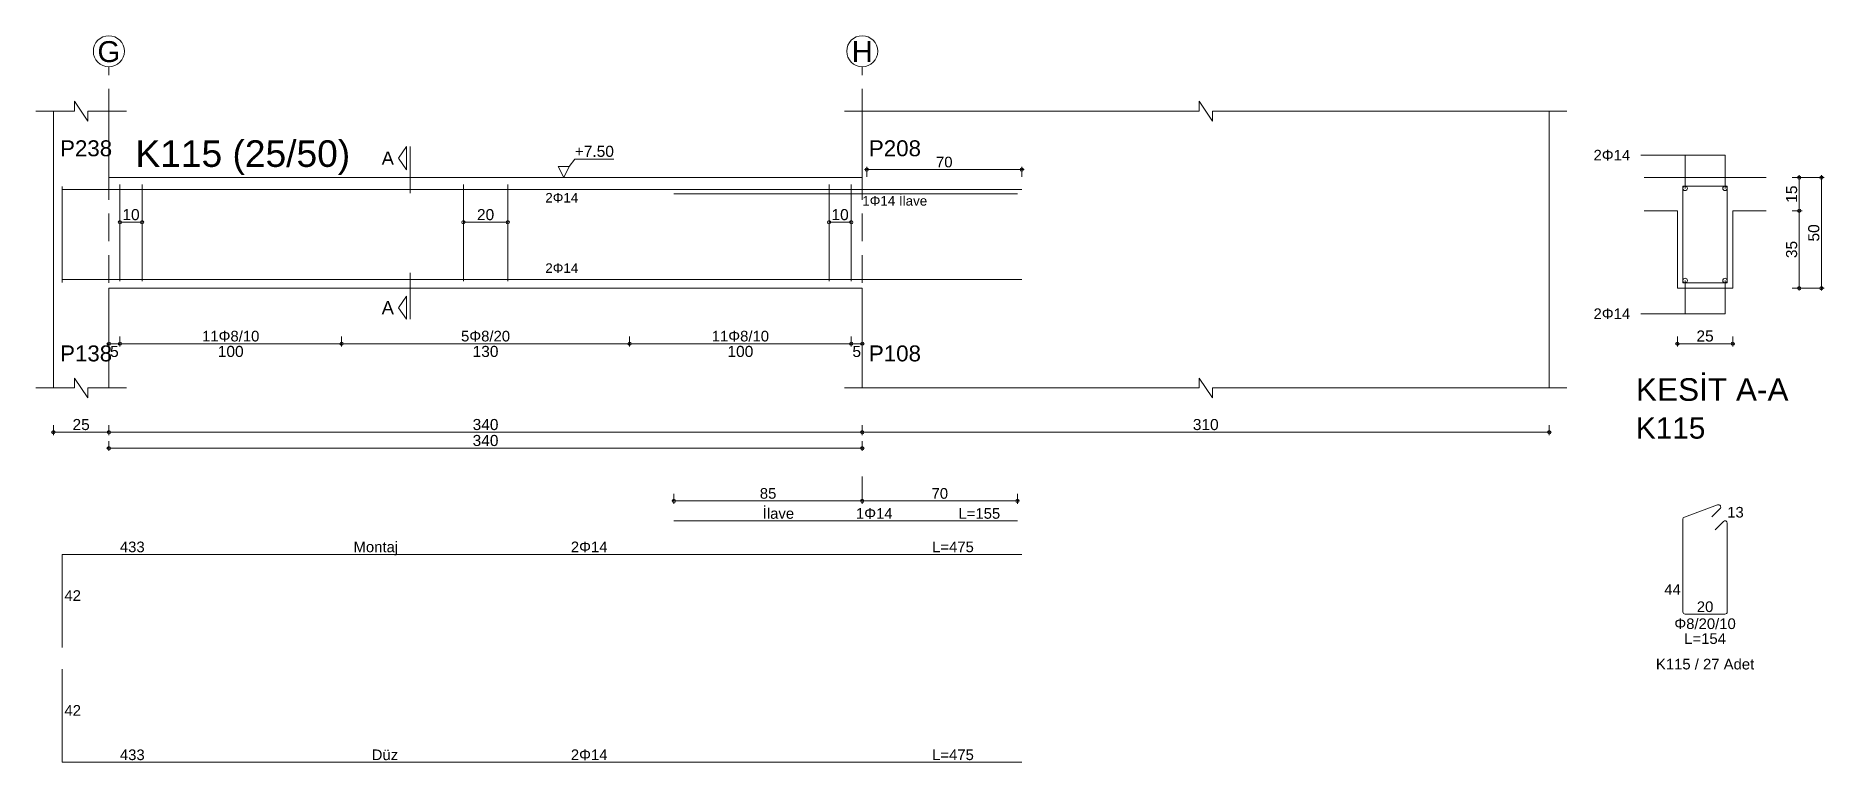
# Model space of a CAD drawing. Header units: millimetres. Extents: x 23801 to 80069, y 9628 to 14137.
# Drawn here: x 51957 to 53167, y 13594 to 14086 of the extents above; entities that cross this region are included whole.
import ezdxf

# ---------------------------------------------------------------- set-up
doc = ezdxf.new("R2010")
doc.units = ezdxf.units.MM
doc.linetypes.add('DASHDOT2', pattern=[12.7, 6.35, -3.175, 0, -3.175])
doc.linetypes.add('DASHED4', pattern=[18.75, 12.5, -6.25])
doc.layers.add('aks', color=251, linetype='DASHDOT2', lineweight=35)
for name, color, linetype in [('Donatı Topl. Uzun. Yazısı', 7, 'Continuous'), ('Donatı Uz. Yazısı', 7, 'Continuous'), ('Donatı Yazısı', 7, 'Continuous'), ('Donatı Çizgisi', 7, 'Continuous'), ('Kiriş', 7, 'Continuous'), ('Standart', 7, 'Continuous'), ('Ölçülendirme', 7, 'Continuous')]:
    doc.layers.add(name, color=color, linetype=linetype)
doc.styles.add('arial_1_18', font='arial.ttf', dxfattribs={"height": 0.2})

# ---------------------------------------------------------------- blocks, each defined once
blk = doc.blocks.new('IDE475Entity7392')
at = {"layer": 'aks', "color": 30, "linetype": 'DASHED4', "lineweight": 5}
for points in [[(5043.02, 2016.8), (5043.02, 2151.8)], [(5383.02, 2016.8), (5383.02, 2151.8)], [(5383.02, 1955.8), (5383.02, 1966.8)]]:
    blk.add_lwpolyline(points, dxfattribs=at)
at = {"layer": 'aks', "color": 1, "linetype": 'Continuous', "lineweight": 5}
for centre in [(5043.02, 2158.8), (5383.02, 2158.8)]:
    blk.add_circle(centre, 7, dxfattribs=at)
at = {"layer": 'Donatı Çizgisi', "color": 5, "linetype": 'Continuous', "lineweight": 5}
for points in [[(5048.02, 2055), (5048.02, 2098.6)], [(5058.02, 2055), (5058.02, 2098.6)], [(5203.02, 2055), (5203.02, 2098.6)], [(5223.02, 2055), (5223.02, 2098.6)], [(5368.02, 2055), (5368.02, 2098.6)], [(5378.02, 2055), (5378.02, 2098.6)], [(5022.02, 2054.4), (5022.02, 2097.8)], [(5022.02, 2096.4), (5455.02, 2096.4)], [(5298.02, 2094.4), (5453.02, 2094.4)], [(5753.35, 2054.3), (5753.35, 2097.9)], [(5753.35, 2097.9), (5773.35, 2097.9)], [(5773.35, 2054.3), (5773.35, 2097.9)], [(5022.02, 2055.8), (5455.02, 2055.8)], [(5753.35, 2054.3), (5773.35, 2054.3)], [(5754.03, 1948.54), (5769.03, 1954.01)], [(5298.02, 1946.8), (5453.02, 1946.8)], [(5753.35, 1905.72), (5753.35, 1947.59)], [(5766.46, 1948.69), (5770.1, 1952.33)], [(5767.84, 1942.78), (5771.61, 1946.56)], [(5773.35, 1905.72), (5773.35, 1945.84)], [(5022.02, 1889.7), (5022.02, 1931.7)], [(5022.02, 1931.7), (5455.02, 1931.7)], [(5754.37, 1904.7), (5772.33, 1904.7)], [(5022.02, 1837.85), (5022.02, 1879.85)], [(5022.02, 1837.85), (5455.02, 1837.85)]]:
    blk.add_lwpolyline(points, dxfattribs=at)
for centre in [(5754.35, 2096.9), (5772.35, 2096.9), (5754.35, 2055.3), (5772.35, 2055.3)]:
    blk.add_circle(centre, 1, dxfattribs=at)
for centre, start, end in [((5769.38, 1953.05), 315, 110), ((5754.37, 1947.59), 110, 180), ((5772.33, 1945.84), 0, 135), ((5754.37, 1905.72), 180, 270), ((5772.33, 1905.72), 270, 0)]:
    blk.add_arc(centre, 1.02, start, end, dxfattribs=at)
at = {"layer": 'Kiriş', "color": 1, "linetype": 'Continuous', "lineweight": 5}
for points in [[(5010.02, 2131.8), (5027.52, 2131.8)], [(5018.02, 2006.8), (5018.02, 2131.8)], [(5027.52, 2131.8), (5027.52, 2136.3)], [(5033.52, 2127.3), (5027.52, 2136.3)], [(5033.52, 2127.3), (5033.52, 2131.8)], [(5033.52, 2131.8), (5051.02, 2131.8)], [(5043.02, 2101.8), (5043.02, 2131.8)], [(5375.02, 2131.8), (5535.02, 2131.8)], [(5383.02, 2101.8), (5383.02, 2131.8)], [(5535.02, 2131.8), (5535.02, 2136.3)], [(5541.02, 2127.3), (5535.02, 2136.3)], [(5541.02, 2131.8), (5701.02, 2131.8)], [(5541.02, 2127.3), (5541.02, 2131.8)], [(5693.02, 2006.8), (5693.02, 2131.8)], [(5043.02, 2101.8), (5383.02, 2101.8)], [(5735.85, 2101.8), (5790.85, 2101.8)], [(5735.85, 2086.8), (5750.85, 2086.8)], [(5750.85, 2051.8), (5750.85, 2086.8)], [(5775.85, 2086.8), (5790.85, 2086.8)], [(5775.85, 2051.8), (5775.85, 2086.8)], [(5043.02, 2051.8), (5383.02, 2051.8)], [(5043.02, 2006.8), (5043.02, 2051.8)], [(5383.02, 2006.8), (5383.02, 2051.8)], [(5750.85, 2051.8), (5775.85, 2051.8)], [(5033.52, 2002.3), (5027.52, 2011.3)], [(5027.52, 2006.8), (5027.52, 2011.3)], [(5541.02, 2002.3), (5535.02, 2011.3)], [(5535.02, 2006.8), (5535.02, 2011.3)], [(5010.02, 2006.8), (5027.52, 2006.8)], [(5033.52, 2006.8), (5051.02, 2006.8)], [(5033.52, 2002.3), (5033.52, 2006.8)], [(5375.02, 2006.8), (5535.02, 2006.8)], [(5541.02, 2006.8), (5701.02, 2006.8)], [(5541.02, 2002.3), (5541.02, 2006.8)]]:
    blk.add_lwpolyline(points, dxfattribs=at)
at = {"layer": 'Ölçülendirme', "color": 1, "linetype": 'Continuous', "lineweight": 5}
for points in [[(5173.77, 2110.55), (5177.27, 2115.8)], [(5177.27, 2105.3), (5177.27, 2115.8)], [(5179.02, 2094.8), (5179.02, 2115.8)], [(5177.27, 2105.3), (5173.77, 2110.55)], [(5248.27, 2101.8), (5245.77, 2106.8)], [(5245.77, 2106.8), (5250.77, 2106.8)], [(5250.77, 2106.8), (5248.27, 2101.8)], [(5250.77, 2106.8), (5253.27, 2110.13)], [(5253.27, 2110.13), (5270.95, 2110.13)], [(5385.02, 2102.15), (5385.02, 2106.65)], [(5455.02, 2102.15), (5455.02, 2106.65)], [(5734.35, 2111.9), (5772.35, 2111.9)], [(5754.35, 2096.9), (5754.35, 2111.9)], [(5772.35, 2096.9), (5772.35, 2111.9)], [(5248.27, 2101.8), (5248.27, 2101.8)], [(5384.02, 2105.4), (5456.02, 2105.4)], [(5802.6, 2101.8), (5817.1, 2101.8)], [(5805.85, 2050.8), (5805.85, 2102.8)], [(5815.85, 2050.8), (5815.85, 2102.8)], [(5802.6, 2086.8), (5807.1, 2086.8)], [(5048.02, 2081.6), (5058.02, 2081.6)], [(5203.02, 2081.6), (5223.02, 2081.6)], [(5368.02, 2081.6), (5378.02, 2081.6)], [(5179.02, 2037.8), (5179.02, 2058.8)], [(5754.35, 2040.3), (5754.35, 2055.3)], [(5772.35, 2040.3), (5772.35, 2055.3)], [(5802.6, 2051.8), (5817.1, 2051.8)], [(5173.77, 2043.05), (5177.27, 2048.3)], [(5177.27, 2037.8), (5173.77, 2043.05)], [(5177.27, 2037.8), (5177.27, 2048.3)], [(5734.35, 2040.3), (5772.35, 2040.3)], [(5042.02, 2026.8), (5384.02, 2026.8)], [(5043.02, 2025.55), (5043.02, 2030.05)], [(5048.02, 2025.55), (5048.02, 2030.05)], [(5148.02, 2025.55), (5148.02, 2030.05)], [(5278.02, 2025.55), (5278.02, 2030.05)], [(5378.02, 2025.55), (5378.02, 2030.05)], [(5383.02, 2025.55), (5383.02, 2030.05)], [(5749.85, 2026.8), (5776.85, 2026.8)], [(5750.85, 2025.55), (5750.85, 2030.05)], [(5775.85, 2025.55), (5775.85, 2030.05)], [(5017.02, 1986.8), (5694.02, 1986.8)], [(5018.02, 1985.55), (5018.02, 1990.05)], [(5043.02, 1985.55), (5043.02, 1990.05)], [(5383.02, 1985.55), (5383.02, 1990.05)], [(5693.02, 1985.55), (5693.02, 1990.05)], [(5042.02, 1979.6), (5384.02, 1979.6)], [(5043.02, 1978.35), (5043.02, 1982.85)], [(5383.02, 1978.35), (5383.02, 1982.85)], [(5297.02, 1955.8), (5384.02, 1955.8)], [(5298.02, 1954.55), (5298.02, 1959.05)], [(5382.02, 1955.8), (5454.02, 1955.8)], [(5383.02, 1954.55), (5383.02, 1959.05)], [(5383.02, 1954.55), (5383.02, 1959.05)], [(5453.02, 1954.55), (5453.02, 1959.05)]]:
    blk.add_lwpolyline(points, dxfattribs=at)
for centre in [(5385.02, 2105.4), (5455.02, 2105.4), (5805.85, 2101.8), (5815.85, 2101.8), (5048.02, 2081.6), (5058.02, 2081.6), (5203.02, 2081.6), (5223.02, 2081.6), (5368.02, 2081.6), (5378.02, 2081.6), (5805.85, 2086.8), (5805.85, 2051.8), (5815.85, 2051.8), (5043.02, 2026.8), (5048.02, 2026.8), (5048.02, 2026.8), (5148.02, 2026.8), (5148.02, 2026.8), (5278.02, 2026.8), (5278.02, 2026.8), (5378.02, 2026.8), (5378.02, 2026.8), (5383.02, 2026.8), (5750.85, 2026.8), (5775.85, 2026.8), (5018.02, 1986.8), (5043.02, 1986.8), (5043.02, 1986.8), (5383.02, 1986.8), (5383.02, 1986.8), (5693.02, 1986.8), (5043.02, 1979.6), (5383.02, 1979.6), (5298.02, 1955.8), (5383.02, 1955.8), (5383.02, 1955.8), (5453.02, 1955.8)]:
    blk.add_circle(centre, 0.75, dxfattribs=at)
at = {"layer": 'aks', "color": 1, "linetype": 'Continuous', "lineweight": 5, "style": 'arial_1_18'}
for s, p in [('G', (5037.89, 2153.92)), ('H', (5378.26, 2153.92))]:
    blk.add_text(s, height=9.45, dxfattribs=at).set_placement(p)
at = {"layer": 'Donatı Topl. Uzun. Yazısı', "color": 1, "linetype": 'Continuous', "lineweight": 5, "style": 'arial_1_18'}
for s, p in [('L=155', (5426.44, 1947.76)), ('L=475', (5414.54, 1932.66)), ('L=154', (5753.94, 1891.26)), ('L=475', (5414.54, 1838.81))]:
    blk.add_text(s, height=4.8, dxfattribs=at).set_placement(p)
at = {"layer": 'Donatı Uz. Yazısı', "color": 1, "linetype": 'Continuous', "lineweight": 5, "style": 'arial_1_18'}
for s, p in [('13', (5773.35, 1948.3)), ('433', (5048, 1932.66)), ('42', (5022.98, 1910.7)), ('44', (5744.94, 1913.42)), ('20', (5759.63, 1905.66)), ('42', (5022.98, 1858.85)), ('433', (5048, 1838.81))]:
    blk.add_text(s, height=4.8, dxfattribs=at).set_placement(p)
at = {"layer": 'Donatı Yazısı', "color": 5, "linetype": 'Continuous', "lineweight": 5, "style": 'arial_1_18'}
for s, height, p in [('2Φ14', 4.8, (5713.02, 2109.5)), ('1Φ14 İlave', 4.32, (5383.02, 2089.12)), ('2Φ14', 4.8, (5713.02, 2037.9)), ('1Φ14', 4.8, (5380.17, 1947.76)), ('2Φ14', 4.8, (5251.51, 1932.66)), ('Φ8/20/10', 4.8, (5749.49, 1897.98)), ('K115 / 27 Adet', 4.8, (5741.17, 1879.74)), ('2Φ14', 4.8, (5251.51, 1838.81))]:
    blk.add_text(s, height=height, dxfattribs=at).set_placement(p)
for p in [(5239.98, 2090.52), (5239.98, 2058.76)]:
    blk.add_text('2Φ14', height=4.32, rotation=360, dxfattribs=at).set_placement(p)
at = {"layer": 'Donatı Yazısı', "color": 1, "linetype": 'Continuous', "lineweight": 5, "style": 'arial_1_18'}
for s, p in [('İlave', (5338.1, 1947.76)), ('Montaj', (5153.44, 1932.66)), ('Düz', (5161.65, 1838.81))]:
    blk.add_text(s, height=4.8, dxfattribs=at).set_placement(p)
at = {"layer": 'Kiriş', "color": 1, "linetype": 'Continuous', "lineweight": 5, "style": 'arial_1_18'}
for s, height, p in [('P238', 7.2, (5021.02, 2111.4)), ('K115 (25/50)', 12, (5055.02, 2106.6)), ('P208', 7.2, (5386.02, 2111.4)), ('P138', 7.2, (5021.02, 2018.8)), ('P108', 7.2, (5386.02, 2018.8)), ('KESİT A-A', 10.2, (5732.15, 2001)), ('K115', 9.6, (5732.15, 1983.92))]:
    blk.add_text(s, height=height, dxfattribs=at).set_placement(p)
at = {"layer": 'Ölçülendirme', "color": 1, "linetype": 'Continuous', "lineweight": 5, "style": 'arial_1_18'}
for s, height, p in [('+7.50', 5, (5253.27, 2111.13)), ('A', 5.95, (5166.13, 2107.57)), ('70', 4.8, (5416.29, 2106.4)), ('A', 5.95, (5166.13, 2040.07)), ('5', 5, (5043.58, 2020.8)), ('100', 5, (5092.19, 2020.8)), ('130', 5, (5207.19, 2020.8)), ('100', 5, (5322.19, 2020.8)), ('5', 5, (5378.58, 2020.8)), ('25', 5, (5759.47, 2027.76)), ('25', 5, (5026.64, 1987.8)), ('340', 5, (5207.19, 1987.8)), ('340', 5, (5207.19, 1980.6)), ('310', 5, (5532.19, 1987.8))]:
    blk.add_text(s, height=height, dxfattribs=at).set_placement(p)
for s, rotation, p in [('15', 90, (5804.89, 2090.42)), ('10', 360, (5049.14, 2082.56)), ('20', 360, (5209.14, 2082.56)), ('10', 360, (5369.14, 2082.56)), ('50', 90, (5814.89, 2072.92)), ('35', 90, (5804.89, 2065.42))]:
    blk.add_text(s, height=5, rotation=rotation, dxfattribs=at).set_placement(p)
at = {"layer": 'Ölçülendirme', "color": 5, "linetype": 'Continuous', "lineweight": 5, "style": 'arial_1_18'}
for s, p in [('11Φ8/10', (5085.09, 2027.8)), ('5Φ8/20', (5201.96, 2027.8)), ('11Φ8/10', (5315.09, 2027.8)), ('85', (5336.79, 1956.8)), ('70', (5414.29, 1956.8))]:
    blk.add_text(s, height=4.8, dxfattribs=at).set_placement(p)

msp = doc.modelspace()

# ---------------------------------------------------------------- block references
at = {"layer": 'Standart', "xscale": 1.5, "yscale": 1.5, "zscale": 1.5}
msp.add_blockref('IDE475Entity7392', (44441.7, 10837.3), dxfattribs=at)

doc.saveas('drawing.dxf')
